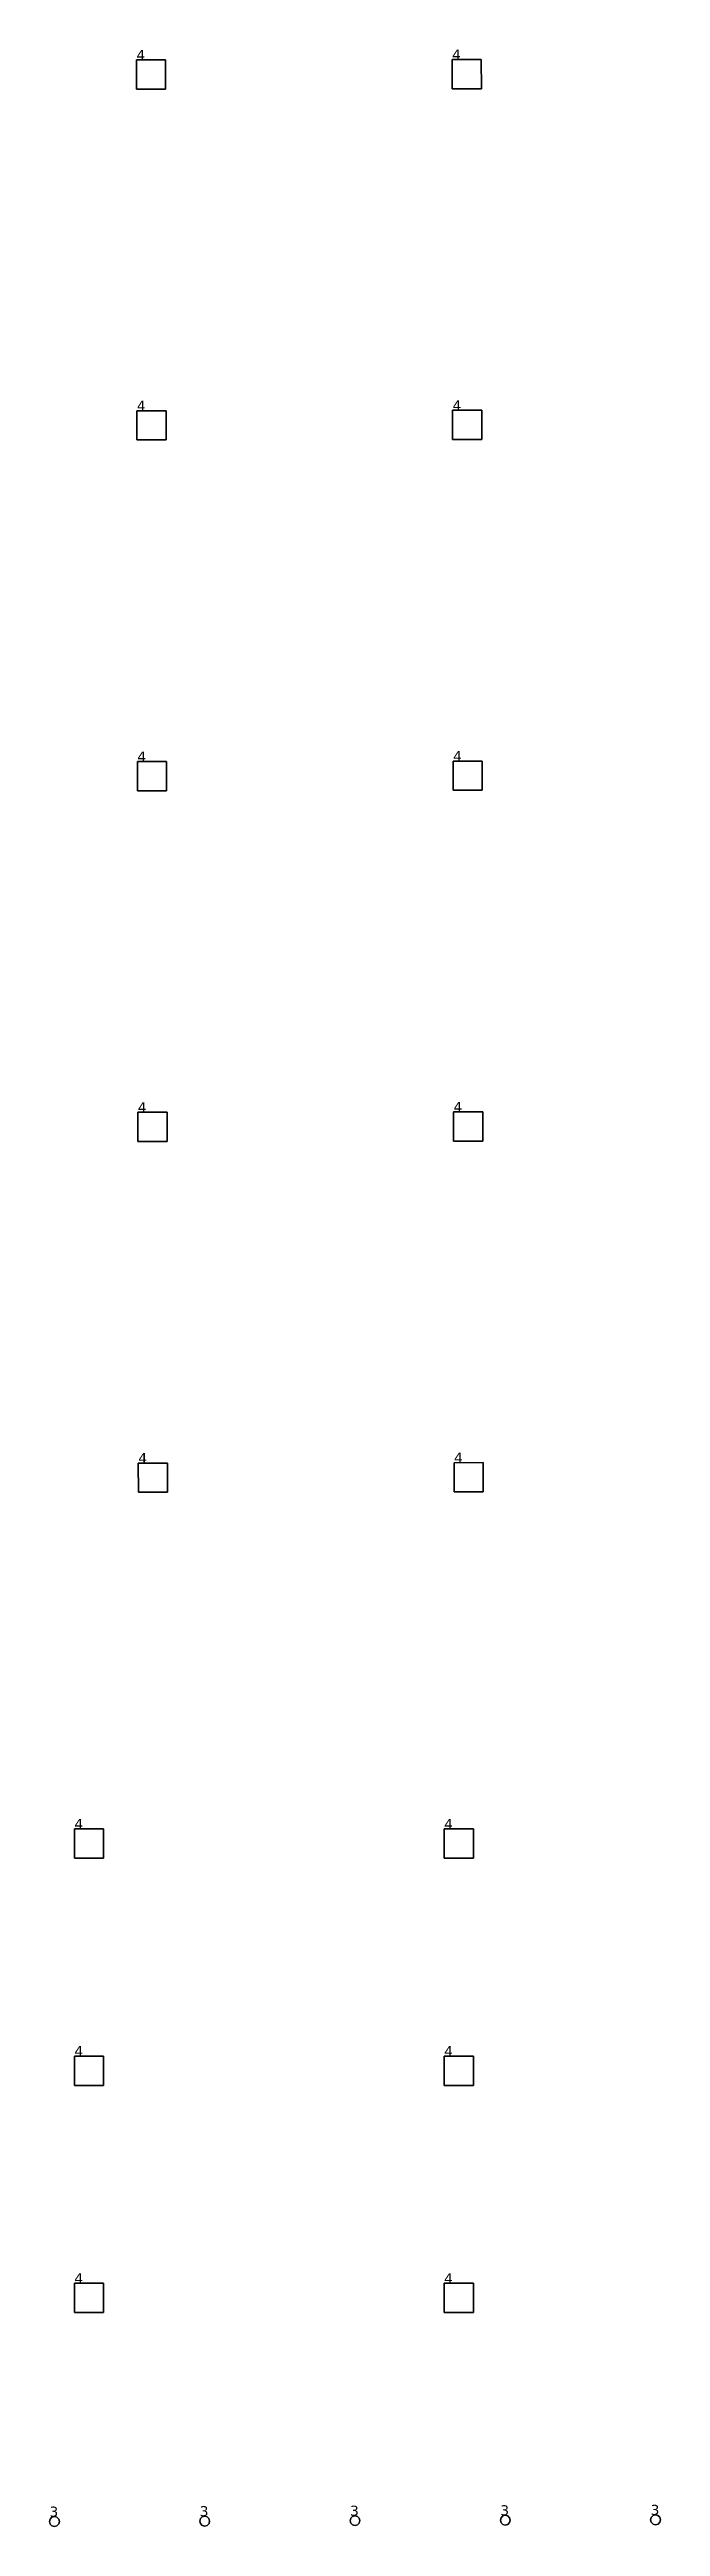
# Model space of a CAD drawing. Header units: inches. Extents: x -3 to 1235, y -1 to 963.
# Drawn here: x 85.85 to 96.83, y 65.96 to 110.47 of the extents above; entities that cross this region are included whole.
import ezdxf

# ---------------------------------------------------------------- set-up
doc = ezdxf.new("R2010")
doc.units = ezdxf.units.IN
doc.header["$MEASUREMENT"] = 0
doc.layers.add('DLX_TERR_LUM', color=7, linetype='Continuous', true_color=0x000000)
doc.layers.add('DLX_TERR_LUMKEY_IDX', color=7, linetype='Continuous', true_color=0x7f7f7f)
doc.styles.add('TableTextStyle', font='')
doc.styles.get('TableTextStyle').set_extended_font_data('VERDANA.TTF')

msp = doc.modelspace()

# ---------------------------------------------------------------- texts
at = {"layer": 'DLX_TERR_LUMKEY_IDX', "style": 'TableTextStyle'}
for s, p in [('4', (87.41, 110.279)), ('4', (93.085, 110.287)), ('4', (87.418, 103.976)), ('4', (93.094, 103.984)), ('4', (87.427, 97.673)), ('4', (93.103, 97.681)), ('4', (87.435, 91.371)), ('4', (93.111, 91.378)), ('4', (87.444, 85.068)), ('4', (93.12, 85.075)), ('4', (86.295, 78.493)), ('4', (92.942, 78.493)), ('4', (86.295, 74.411)), ('4', (92.942, 74.411)), ('4', (86.295, 70.329)), ('4', (92.942, 70.329)), ('3', (85.848, 66.137)), ('3', (88.549, 66.145)), ('3', (91.251, 66.153)), ('3', (93.952, 66.161)), ('3', (96.654, 66.169))]:
    msp.add_text(s, height=0.18, dxfattribs=at).set_placement(p)

# ---------------------------------------------------------------- linework, layer by layer
at = {"layer": 'DLX_TERR_LUM'}
for points in [[(87.41, 110.279, 0), (87.935, 110.28, 0)], [(87.935, 110.28, 0), (87.41, 110.279, 0)], [(87.935, 110.28, 0), (87.41, 110.279, 0)], [(87.41, 110.279, 0), (87.935, 110.28, 0)], [(87.41, 109.754, 0), (87.41, 110.279, 0)], [(87.41, 110.279, 0), (87.41, 110.279, 0)], [(87.41, 110.279, 0), (87.41, 109.754, 0)], [(87.41, 110.279, 0), (87.41, 110.279, 0)], [(87.41, 110.279, 0), (87.41, 109.754, 0)], [(87.41, 109.754, 0), (87.41, 110.279, 0)], [(87.935, 110.28, 0), (87.935, 110.28, 0)], [(87.935, 110.28, 0), (87.935, 109.755, 0)], [(87.935, 109.755, 0), (87.935, 110.28, 0)], [(87.935, 110.28, 0), (87.935, 110.28, 0)], [(87.935, 109.755, 0), (87.935, 110.28, 0)], [(87.935, 110.28, 0), (87.935, 109.755, 0)], [(93.086, 109.762, 0), (93.085, 110.287, 0)], [(93.085, 110.287, 0), (93.085, 110.287, 0)], [(93.085, 110.287, 0), (93.086, 109.762, 0)], [(93.085, 110.287, 0), (93.61, 110.287, 0)], [(93.61, 110.287, 0), (93.085, 110.287, 0)], [(93.085, 110.287, 0), (93.085, 110.287, 0)], [(93.61, 110.287, 0), (93.085, 110.287, 0)], [(93.085, 110.287, 0), (93.086, 109.762, 0)], [(93.086, 109.762, 0), (93.085, 110.287, 0)], [(93.085, 110.287, 0), (93.61, 110.287, 0)], [(93.61, 110.287, 0), (93.61, 110.287, 0)], [(93.61, 110.287, 0), (93.611, 109.762, 0)], [(93.611, 109.762, 0), (93.61, 110.287, 0)], [(93.61, 110.287, 0), (93.61, 110.287, 0)], [(93.611, 109.762, 0), (93.61, 110.287, 0)], [(93.61, 110.287, 0), (93.611, 109.762, 0)], [(87.935, 109.755, 0), (87.41, 109.754, 0)], [(87.41, 109.754, 0), (87.935, 109.755, 0)], [(87.41, 109.754, 0), (87.935, 109.755, 0)], [(87.935, 109.755, 0), (87.41, 109.754, 0)], [(87.41, 109.754, 0), (87.41, 109.754, 0)], [(87.41, 109.754, 0), (87.41, 109.754, 0)], [(87.935, 109.755, 0), (87.935, 109.755, 0)], [(87.935, 109.755, 0), (87.935, 109.755, 0)], [(93.611, 109.762, 0), (93.086, 109.762, 0)], [(93.086, 109.762, 0), (93.086, 109.762, 0)], [(93.086, 109.762, 0), (93.611, 109.762, 0)], [(93.086, 109.762, 0), (93.086, 109.762, 0)], [(93.086, 109.762, 0), (93.611, 109.762, 0)], [(93.611, 109.762, 0), (93.086, 109.762, 0)], [(93.611, 109.762, 0), (93.611, 109.762, 0)], [(93.611, 109.762, 0), (93.611, 109.762, 0)], [(87.418, 103.976, 0), (87.943, 103.977, 0)], [(87.943, 103.977, 0), (87.418, 103.976, 0)], [(87.943, 103.977, 0), (87.418, 103.976, 0)], [(87.418, 103.976, 0), (87.943, 103.977, 0)], [(87.419, 103.451, 0), (87.418, 103.976, 0)], [(87.418, 103.976, 0), (87.418, 103.976, 0)], [(87.418, 103.976, 0), (87.419, 103.451, 0)], [(87.418, 103.976, 0), (87.418, 103.976, 0)], [(87.418, 103.976, 0), (87.419, 103.451, 0)], [(87.419, 103.451, 0), (87.418, 103.976, 0)], [(87.943, 103.977, 0), (87.943, 103.977, 0)], [(87.943, 103.977, 0), (87.944, 103.452, 0)], [(87.944, 103.452, 0), (87.943, 103.977, 0)], [(87.943, 103.977, 0), (87.943, 103.977, 0)], [(87.944, 103.452, 0), (87.943, 103.977, 0)], [(87.943, 103.977, 0), (87.944, 103.452, 0)], [(93.094, 103.984, 0), (93.619, 103.985, 0)], [(93.619, 103.985, 0), (93.094, 103.984, 0)], [(93.619, 103.985, 0), (93.094, 103.984, 0)], [(93.094, 103.984, 0), (93.619, 103.985, 0)], [(93.095, 103.459, 0), (93.094, 103.984, 0)], [(93.094, 103.984, 0), (93.094, 103.984, 0)], [(93.094, 103.984, 0), (93.095, 103.459, 0)], [(93.094, 103.984, 0), (93.094, 103.984, 0)], [(93.094, 103.984, 0), (93.095, 103.459, 0)], [(93.095, 103.459, 0), (93.094, 103.984, 0)], [(93.619, 103.985, 0), (93.619, 103.985, 0)], [(93.619, 103.985, 0), (93.62, 103.46, 0)], [(93.62, 103.46, 0), (93.619, 103.985, 0)], [(93.619, 103.985, 0), (93.619, 103.985, 0)], [(93.62, 103.46, 0), (93.619, 103.985, 0)], [(93.619, 103.985, 0), (93.62, 103.46, 0)], [(87.944, 103.452, 0), (87.419, 103.451, 0)], [(87.419, 103.451, 0), (87.944, 103.452, 0)], [(87.419, 103.451, 0), (87.944, 103.452, 0)], [(87.944, 103.452, 0), (87.419, 103.451, 0)], [(87.419, 103.451, 0), (87.419, 103.451, 0)], [(87.419, 103.451, 0), (87.419, 103.451, 0)], [(87.944, 103.452, 0), (87.944, 103.452, 0)], [(87.944, 103.452, 0), (87.944, 103.452, 0)], [(93.62, 103.46, 0), (93.095, 103.459, 0)], [(93.095, 103.459, 0), (93.62, 103.46, 0)], [(93.095, 103.459, 0), (93.62, 103.46, 0)], [(93.62, 103.46, 0), (93.095, 103.459, 0)], [(93.095, 103.459, 0), (93.095, 103.459, 0)], [(93.095, 103.459, 0), (93.095, 103.459, 0)], [(93.62, 103.46, 0), (93.62, 103.46, 0)], [(93.62, 103.46, 0), (93.62, 103.46, 0)], [(87.427, 97.673, 0), (87.952, 97.674, 0)], [(87.952, 97.674, 0), (87.427, 97.673, 0)], [(87.952, 97.674, 0), (87.427, 97.673, 0)], [(87.427, 97.673, 0), (87.952, 97.674, 0)], [(87.428, 97.148, 0), (87.427, 97.673, 0)], [(87.427, 97.673, 0), (87.427, 97.673, 0)], [(87.427, 97.673, 0), (87.428, 97.148, 0)], [(87.427, 97.673, 0), (87.427, 97.673, 0)], [(87.427, 97.673, 0), (87.428, 97.148, 0)], [(87.428, 97.148, 0), (87.427, 97.673, 0)], [(87.952, 97.674, 0), (87.952, 97.674, 0)], [(87.952, 97.674, 0), (87.953, 97.149, 0)], [(87.953, 97.149, 0), (87.952, 97.674, 0)], [(87.952, 97.674, 0), (87.952, 97.674, 0)], [(87.953, 97.149, 0), (87.952, 97.674, 0)], [(87.952, 97.674, 0), (87.953, 97.149, 0)], [(93.103, 97.681, 0), (93.628, 97.682, 0)], [(93.628, 97.682, 0), (93.103, 97.681, 0)], [(93.628, 97.682, 0), (93.103, 97.681, 0)], [(93.103, 97.681, 0), (93.628, 97.682, 0)], [(93.103, 97.156, 0), (93.103, 97.681, 0)], [(93.103, 97.681, 0), (93.103, 97.681, 0)], [(93.103, 97.681, 0), (93.103, 97.156, 0)], [(93.103, 97.681, 0), (93.103, 97.681, 0)], [(93.103, 97.681, 0), (93.103, 97.156, 0)], [(93.103, 97.156, 0), (93.103, 97.681, 0)], [(93.628, 97.682, 0), (93.628, 97.682, 0)], [(93.628, 97.682, 0), (93.628, 97.157, 0)], [(93.628, 97.157, 0), (93.628, 97.682, 0)], [(93.628, 97.682, 0), (93.628, 97.682, 0)], [(93.628, 97.157, 0), (93.628, 97.682, 0)], [(93.628, 97.682, 0), (93.628, 97.157, 0)], [(87.953, 97.149, 0), (87.428, 97.148, 0)], [(87.428, 97.148, 0), (87.953, 97.149, 0)], [(87.428, 97.148, 0), (87.953, 97.149, 0)], [(87.953, 97.149, 0), (87.428, 97.148, 0)], [(87.428, 97.148, 0), (87.428, 97.148, 0)], [(87.428, 97.148, 0), (87.428, 97.148, 0)], [(87.953, 97.149, 0), (87.953, 97.149, 0)], [(87.953, 97.149, 0), (87.953, 97.149, 0)], [(93.628, 97.157, 0), (93.103, 97.156, 0)], [(93.103, 97.156, 0), (93.628, 97.157, 0)], [(93.103, 97.156, 0), (93.628, 97.157, 0)], [(93.628, 97.157, 0), (93.103, 97.156, 0)], [(93.103, 97.156, 0), (93.103, 97.156, 0)], [(93.103, 97.156, 0), (93.103, 97.156, 0)], [(93.628, 97.157, 0), (93.628, 97.157, 0)], [(93.628, 97.157, 0), (93.628, 97.157, 0)], [(87.436, 90.846, 0), (87.435, 91.371, 0)], [(87.435, 91.371, 0), (87.435, 91.371, 0)], [(87.435, 91.371, 0), (87.436, 90.846, 0)], [(87.435, 91.371, 0), (87.96, 91.371, 0)], [(87.96, 91.371, 0), (87.435, 91.371, 0)], [(87.435, 91.371, 0), (87.435, 91.371, 0)], [(87.96, 91.371, 0), (87.435, 91.371, 0)], [(87.435, 91.371, 0), (87.436, 90.846, 0)], [(87.436, 90.846, 0), (87.435, 91.371, 0)], [(87.435, 91.371, 0), (87.96, 91.371, 0)], [(87.96, 91.371, 0), (87.96, 91.371, 0)], [(87.96, 91.371, 0), (87.961, 90.846, 0)], [(87.961, 90.846, 0), (87.96, 91.371, 0)], [(87.96, 91.371, 0), (87.96, 91.371, 0)], [(87.961, 90.846, 0), (87.96, 91.371, 0)], [(87.96, 91.371, 0), (87.961, 90.846, 0)], [(93.111, 91.378, 0), (93.636, 91.379, 0)], [(93.636, 91.379, 0), (93.111, 91.378, 0)], [(93.636, 91.379, 0), (93.111, 91.378, 0)], [(93.111, 91.378, 0), (93.636, 91.379, 0)], [(93.112, 90.853, 0), (93.111, 91.378, 0)], [(93.111, 91.378, 0), (93.111, 91.378, 0)], [(93.111, 91.378, 0), (93.112, 90.853, 0)], [(93.111, 91.378, 0), (93.111, 91.378, 0)], [(93.111, 91.378, 0), (93.112, 90.853, 0)], [(93.112, 90.853, 0), (93.111, 91.378, 0)], [(93.636, 91.379, 0), (93.636, 91.379, 0)], [(93.636, 91.379, 0), (93.637, 90.854, 0)], [(93.637, 90.854, 0), (93.636, 91.379, 0)], [(93.636, 91.379, 0), (93.636, 91.379, 0)], [(93.637, 90.854, 0), (93.636, 91.379, 0)], [(93.636, 91.379, 0), (93.637, 90.854, 0)], [(87.961, 90.846, 0), (87.436, 90.846, 0)], [(87.436, 90.846, 0), (87.436, 90.846, 0)], [(87.436, 90.846, 0), (87.961, 90.846, 0)], [(87.436, 90.846, 0), (87.436, 90.846, 0)], [(87.436, 90.846, 0), (87.961, 90.846, 0)], [(87.961, 90.846, 0), (87.436, 90.846, 0)], [(87.961, 90.846, 0), (87.961, 90.846, 0)], [(87.961, 90.846, 0), (87.961, 90.846, 0)], [(93.637, 90.854, 0), (93.112, 90.853, 0)], [(93.112, 90.853, 0), (93.637, 90.854, 0)], [(93.112, 90.853, 0), (93.637, 90.854, 0)], [(93.637, 90.854, 0), (93.112, 90.853, 0)], [(93.112, 90.853, 0), (93.112, 90.853, 0)], [(93.112, 90.853, 0), (93.112, 90.853, 0)], [(93.637, 90.854, 0), (93.637, 90.854, 0)], [(93.637, 90.854, 0), (93.637, 90.854, 0)], [(87.445, 84.543, 0), (87.444, 85.068, 0)], [(87.444, 85.068, 0), (87.444, 85.068, 0)], [(87.444, 85.068, 0), (87.445, 84.543, 0)], [(87.444, 85.068, 0), (87.969, 85.068, 0)], [(87.969, 85.068, 0), (87.444, 85.068, 0)], [(87.444, 85.068, 0), (87.444, 85.068, 0)], [(87.969, 85.068, 0), (87.444, 85.068, 0)], [(87.444, 85.068, 0), (87.445, 84.543, 0)], [(87.445, 84.543, 0), (87.444, 85.068, 0)], [(87.444, 85.068, 0), (87.969, 85.068, 0)], [(87.969, 85.068, 0), (87.969, 85.068, 0)], [(87.969, 85.068, 0), (87.97, 84.543, 0)], [(87.97, 84.543, 0), (87.969, 85.068, 0)], [(87.969, 85.068, 0), (87.969, 85.068, 0)], [(87.97, 84.543, 0), (87.969, 85.068, 0)], [(87.969, 85.068, 0), (87.97, 84.543, 0)], [(93.12, 85.075, 0), (93.645, 85.076, 0)], [(93.645, 85.076, 0), (93.12, 85.075, 0)], [(93.645, 85.076, 0), (93.12, 85.075, 0)], [(93.12, 85.075, 0), (93.645, 85.076, 0)], [(93.12, 84.55, 0), (93.12, 85.075, 0)], [(93.12, 85.075, 0), (93.12, 85.075, 0)], [(93.12, 85.075, 0), (93.12, 84.55, 0)], [(93.12, 85.075, 0), (93.12, 85.075, 0)], [(93.12, 85.075, 0), (93.12, 84.55, 0)], [(93.12, 84.55, 0), (93.12, 85.075, 0)], [(93.645, 85.076, 0), (93.645, 85.076, 0)], [(93.645, 85.076, 0), (93.645, 84.551, 0)], [(93.645, 84.551, 0), (93.645, 85.076, 0)], [(93.645, 85.076, 0), (93.645, 85.076, 0)], [(93.645, 84.551, 0), (93.645, 85.076, 0)], [(93.645, 85.076, 0), (93.645, 84.551, 0)], [(87.97, 84.543, 0), (87.445, 84.543, 0)], [(87.445, 84.543, 0), (87.445, 84.543, 0)], [(87.445, 84.543, 0), (87.97, 84.543, 0)], [(87.445, 84.543, 0), (87.445, 84.543, 0)], [(87.445, 84.543, 0), (87.97, 84.543, 0)], [(87.97, 84.543, 0), (87.445, 84.543, 0)], [(87.97, 84.543, 0), (87.97, 84.543, 0)], [(87.97, 84.543, 0), (87.97, 84.543, 0)], [(93.645, 84.551, 0), (93.12, 84.55, 0)], [(93.12, 84.55, 0), (93.645, 84.551, 0)], [(93.12, 84.55, 0), (93.645, 84.551, 0)], [(93.645, 84.551, 0), (93.12, 84.55, 0)], [(93.12, 84.55, 0), (93.12, 84.55, 0)], [(93.12, 84.55, 0), (93.12, 84.55, 0)], [(93.645, 84.551, 0), (93.645, 84.551, 0)], [(93.645, 84.551, 0), (93.645, 84.551, 0)], [(86.295, 77.968, 0), (86.295, 78.493, 0)], [(86.295, 78.493, 0), (86.295, 78.493, 0)], [(86.295, 78.493, 0), (86.295, 77.968, 0)], [(86.295, 78.493, 0), (86.82, 78.493, 0)], [(86.82, 78.493, 0), (86.295, 78.493, 0)], [(86.295, 78.493, 0), (86.295, 78.493, 0)], [(86.82, 78.493, 0), (86.295, 78.493, 0)], [(86.295, 78.493, 0), (86.295, 77.968, 0)], [(86.295, 77.968, 0), (86.295, 78.493, 0)], [(86.295, 78.493, 0), (86.82, 78.493, 0)], [(86.82, 78.493, 0), (86.82, 78.493, 0)], [(86.82, 78.493, 0), (86.82, 77.968, 0)], [(86.82, 77.968, 0), (86.82, 78.493, 0)], [(86.82, 78.493, 0), (86.82, 78.493, 0)], [(86.82, 77.968, 0), (86.82, 78.493, 0)], [(86.82, 78.493, 0), (86.82, 77.968, 0)], [(92.942, 77.968, 0), (92.942, 78.493, 0)], [(92.942, 78.493, 0), (92.942, 78.493, 0)], [(92.942, 78.493, 0), (92.942, 77.968, 0)], [(92.942, 78.493, 0), (93.467, 78.493, 0)], [(93.467, 78.493, 0), (92.942, 78.493, 0)], [(92.942, 78.493, 0), (92.942, 78.493, 0)], [(93.467, 78.493, 0), (92.942, 78.493, 0)], [(92.942, 78.493, 0), (92.942, 77.968, 0)], [(92.942, 77.968, 0), (92.942, 78.493, 0)], [(92.942, 78.493, 0), (93.467, 78.493, 0)], [(93.467, 78.493, 0), (93.467, 78.493, 0)], [(93.467, 78.493, 0), (93.467, 77.968, 0)], [(93.467, 77.968, 0), (93.467, 78.493, 0)], [(93.467, 78.493, 0), (93.467, 78.493, 0)], [(93.467, 77.968, 0), (93.467, 78.493, 0)], [(93.467, 78.493, 0), (93.467, 77.968, 0)], [(86.82, 77.968, 0), (86.295, 77.968, 0)], [(86.295, 77.968, 0), (86.295, 77.968, 0)], [(86.295, 77.968, 0), (86.82, 77.968, 0)], [(86.295, 77.968, 0), (86.295, 77.968, 0)], [(86.295, 77.968, 0), (86.82, 77.968, 0)], [(86.82, 77.968, 0), (86.295, 77.968, 0)], [(86.82, 77.968, 0), (86.82, 77.968, 0)], [(86.82, 77.968, 0), (86.82, 77.968, 0)], [(93.467, 77.968, 0), (92.942, 77.968, 0)], [(92.942, 77.968, 0), (92.942, 77.968, 0)], [(92.942, 77.968, 0), (93.467, 77.968, 0)], [(92.942, 77.968, 0), (92.942, 77.968, 0)], [(92.942, 77.968, 0), (93.467, 77.968, 0)], [(93.467, 77.968, 0), (92.942, 77.968, 0)], [(93.467, 77.968, 0), (93.467, 77.968, 0)], [(93.467, 77.968, 0), (93.467, 77.968, 0)], [(86.295, 73.886, 0), (86.295, 74.411, 0)], [(86.295, 74.411, 0), (86.295, 74.411, 0)], [(86.295, 74.411, 0), (86.295, 73.886, 0)], [(86.295, 74.411, 0), (86.82, 74.411, 0)], [(86.82, 74.411, 0), (86.295, 74.411, 0)], [(86.295, 74.411, 0), (86.295, 74.411, 0)], [(86.82, 74.411, 0), (86.295, 74.411, 0)], [(86.295, 74.411, 0), (86.295, 73.886, 0)], [(86.295, 73.886, 0), (86.295, 74.411, 0)], [(86.295, 74.411, 0), (86.82, 74.411, 0)], [(86.82, 74.411, 0), (86.82, 74.411, 0)], [(86.82, 74.411, 0), (86.82, 73.886, 0)], [(86.82, 73.886, 0), (86.82, 74.411, 0)], [(86.82, 74.411, 0), (86.82, 74.411, 0)], [(86.82, 73.886, 0), (86.82, 74.411, 0)], [(86.82, 74.411, 0), (86.82, 73.886, 0)], [(92.942, 73.886, 0), (92.942, 74.411, 0)], [(92.942, 74.411, 0), (92.942, 74.411, 0)], [(92.942, 74.411, 0), (92.942, 73.886, 0)], [(92.942, 74.411, 0), (93.467, 74.411, 0)], [(93.467, 74.411, 0), (92.942, 74.411, 0)], [(92.942, 74.411, 0), (92.942, 74.411, 0)], [(93.467, 74.411, 0), (92.942, 74.411, 0)], [(92.942, 74.411, 0), (92.942, 73.886, 0)], [(92.942, 73.886, 0), (92.942, 74.411, 0)], [(92.942, 74.411, 0), (93.467, 74.411, 0)], [(93.467, 74.411, 0), (93.467, 74.411, 0)], [(93.467, 74.411, 0), (93.467, 73.886, 0)], [(93.467, 73.886, 0), (93.467, 74.411, 0)], [(93.467, 74.411, 0), (93.467, 74.411, 0)], [(93.467, 73.886, 0), (93.467, 74.411, 0)], [(93.467, 74.411, 0), (93.467, 73.886, 0)], [(86.82, 73.886, 0), (86.295, 73.886, 0)], [(86.295, 73.886, 0), (86.295, 73.886, 0)], [(86.295, 73.886, 0), (86.82, 73.886, 0)], [(86.295, 73.886, 0), (86.295, 73.886, 0)], [(86.295, 73.886, 0), (86.82, 73.886, 0)], [(86.82, 73.886, 0), (86.295, 73.886, 0)], [(86.82, 73.886, 0), (86.82, 73.886, 0)], [(86.82, 73.886, 0), (86.82, 73.886, 0)], [(93.467, 73.886, 0), (92.942, 73.886, 0)], [(92.942, 73.886, 0), (92.942, 73.886, 0)], [(92.942, 73.886, 0), (93.467, 73.886, 0)], [(92.942, 73.886, 0), (92.942, 73.886, 0)], [(92.942, 73.886, 0), (93.467, 73.886, 0)], [(93.467, 73.886, 0), (92.942, 73.886, 0)], [(93.467, 73.886, 0), (93.467, 73.886, 0)], [(93.467, 73.886, 0), (93.467, 73.886, 0)], [(86.295, 69.804, 0), (86.295, 70.329, 0)], [(86.295, 70.329, 0), (86.295, 70.329, 0)], [(86.295, 70.329, 0), (86.295, 69.804, 0)], [(86.295, 70.329, 0), (86.82, 70.329, 0)], [(86.82, 70.329, 0), (86.295, 70.329, 0)], [(86.295, 70.329, 0), (86.295, 70.329, 0)], [(86.82, 70.329, 0), (86.295, 70.329, 0)], [(86.295, 70.329, 0), (86.295, 69.804, 0)], [(86.295, 69.804, 0), (86.295, 70.329, 0)], [(86.295, 70.329, 0), (86.82, 70.329, 0)], [(86.82, 70.329, 0), (86.82, 70.329, 0)], [(86.82, 70.329, 0), (86.82, 69.804, 0)], [(86.82, 69.804, 0), (86.82, 70.329, 0)], [(86.82, 70.329, 0), (86.82, 70.329, 0)], [(86.82, 69.804, 0), (86.82, 70.329, 0)], [(86.82, 70.329, 0), (86.82, 69.804, 0)], [(92.942, 69.804, 0), (92.942, 70.329, 0)], [(92.942, 70.329, 0), (92.942, 70.329, 0)], [(92.942, 70.329, 0), (92.942, 69.804, 0)], [(92.942, 70.329, 0), (93.467, 70.329, 0)], [(93.467, 70.329, 0), (92.942, 70.329, 0)], [(92.942, 70.329, 0), (92.942, 70.329, 0)], [(93.467, 70.329, 0), (92.942, 70.329, 0)], [(92.942, 70.329, 0), (92.942, 69.804, 0)], [(92.942, 69.804, 0), (92.942, 70.329, 0)], [(92.942, 70.329, 0), (93.467, 70.329, 0)], [(93.467, 70.329, 0), (93.467, 70.329, 0)], [(93.467, 70.329, 0), (93.467, 69.804, 0)], [(93.467, 69.804, 0), (93.467, 70.329, 0)], [(93.467, 70.329, 0), (93.467, 70.329, 0)], [(93.467, 69.804, 0), (93.467, 70.329, 0)], [(93.467, 70.329, 0), (93.467, 69.804, 0)], [(86.82, 69.804, 0), (86.295, 69.804, 0)], [(86.295, 69.804, 0), (86.295, 69.804, 0)], [(86.295, 69.804, 0), (86.82, 69.804, 0)], [(86.295, 69.804, 0), (86.295, 69.804, 0)], [(86.295, 69.804, 0), (86.82, 69.804, 0)], [(86.82, 69.804, 0), (86.295, 69.804, 0)], [(86.82, 69.804, 0), (86.82, 69.804, 0)], [(86.82, 69.804, 0), (86.82, 69.804, 0)], [(93.467, 69.804, 0), (92.942, 69.804, 0)], [(92.942, 69.804, 0), (92.942, 69.804, 0)], [(92.942, 69.804, 0), (93.467, 69.804, 0)], [(92.942, 69.804, 0), (92.942, 69.804, 0)], [(92.942, 69.804, 0), (93.467, 69.804, 0)], [(93.467, 69.804, 0), (92.942, 69.804, 0)], [(93.467, 69.804, 0), (93.467, 69.804, 0)], [(93.467, 69.804, 0), (93.467, 69.804, 0)], [(85.848, 66.048, 0), (85.86, 66.093, 0)], [(85.86, 66.093, 0), (85.848, 66.048, 0)], [(85.86, 66.093, 0), (85.848, 66.048, 0)], [(85.848, 66.048, 0), (85.86, 66.093, 0)], [(85.86, 66.004, 0), (85.848, 66.048, 0)], [(85.848, 66.048, 0), (85.848, 66.048, 0)], [(85.848, 66.048, 0), (85.86, 66.004, 0)], [(85.848, 66.048, 0), (85.848, 66.048, 0)], [(85.848, 66.048, 0), (85.86, 66.004, 0)], [(85.86, 66.004, 0), (85.848, 66.048, 0)], [(85.86, 66.093, 0), (85.892, 66.125, 0)], [(85.892, 66.125, 0), (85.86, 66.093, 0)], [(85.892, 66.125, 0), (85.86, 66.093, 0)], [(85.86, 66.093, 0), (85.892, 66.125, 0)], [(85.86, 66.093, 0), (85.86, 66.093, 0)], [(85.86, 66.093, 0), (85.86, 66.093, 0)], [(85.86, 66.004, 0), (85.86, 66.004, 0)], [(85.892, 65.972, 0), (85.86, 66.004, 0)], [(85.86, 66.004, 0), (85.86, 66.004, 0)], [(85.86, 66.004, 0), (85.892, 65.972, 0)], [(85.86, 66.004, 0), (85.892, 65.972, 0)], [(85.892, 65.972, 0), (85.86, 66.004, 0)], [(85.892, 66.125, 0), (85.936, 66.137, 0)], [(85.936, 66.137, 0), (85.892, 66.125, 0)], [(85.936, 66.137, 0), (85.892, 66.125, 0)], [(85.892, 66.125, 0), (85.936, 66.137, 0)], [(85.892, 66.125, 0), (85.892, 66.125, 0)], [(85.892, 66.125, 0), (85.892, 66.125, 0)], [(85.937, 65.96, 0), (85.892, 65.972, 0)], [(85.892, 65.972, 0), (85.892, 65.972, 0)], [(85.892, 65.972, 0), (85.937, 65.96, 0)], [(85.892, 65.972, 0), (85.892, 65.972, 0)], [(85.892, 65.972, 0), (85.937, 65.96, 0)], [(85.937, 65.96, 0), (85.892, 65.972, 0)], [(85.936, 66.137, 0), (85.936, 66.137, 0)], [(85.936, 66.137, 0), (85.98, 66.125, 0)], [(85.98, 66.125, 0), (85.936, 66.137, 0)], [(85.936, 66.137, 0), (85.936, 66.137, 0)], [(85.98, 66.125, 0), (85.936, 66.137, 0)], [(85.936, 66.137, 0), (85.98, 66.125, 0)], [(85.981, 65.972, 0), (85.937, 65.96, 0)], [(85.937, 65.96, 0), (85.981, 65.972, 0)], [(85.937, 65.96, 0), (85.981, 65.972, 0)], [(85.981, 65.972, 0), (85.937, 65.96, 0)], [(85.937, 65.96, 0), (85.937, 65.96, 0)], [(85.937, 65.96, 0), (85.937, 65.96, 0)], [(85.98, 66.125, 0), (85.98, 66.125, 0)], [(85.98, 66.125, 0), (86.013, 66.093, 0)], [(86.013, 66.093, 0), (85.98, 66.125, 0)], [(85.98, 66.125, 0), (85.98, 66.125, 0)], [(86.013, 66.093, 0), (85.98, 66.125, 0)], [(85.98, 66.125, 0), (86.013, 66.093, 0)], [(86.013, 66.005, 0), (85.981, 65.972, 0)], [(85.981, 65.972, 0), (86.013, 66.005, 0)], [(85.981, 65.972, 0), (86.013, 66.005, 0)], [(86.013, 66.005, 0), (85.981, 65.972, 0)], [(85.981, 65.972, 0), (85.981, 65.972, 0)], [(85.981, 65.972, 0), (85.981, 65.972, 0)], [(86.013, 66.093, 0), (86.013, 66.093, 0)], [(86.013, 66.093, 0), (86.025, 66.049, 0)], [(86.025, 66.049, 0), (86.013, 66.093, 0)], [(86.013, 66.093, 0), (86.013, 66.093, 0)], [(86.025, 66.049, 0), (86.013, 66.093, 0)], [(86.013, 66.093, 0), (86.025, 66.049, 0)], [(86.025, 66.049, 0), (86.013, 66.005, 0)], [(86.013, 66.005, 0), (86.025, 66.049, 0)], [(86.013, 66.005, 0), (86.025, 66.049, 0)], [(86.025, 66.049, 0), (86.013, 66.005, 0)], [(86.013, 66.005, 0), (86.013, 66.005, 0)], [(86.013, 66.005, 0), (86.013, 66.005, 0)], [(86.025, 66.049, 0), (86.025, 66.049, 0)], [(86.025, 66.049, 0), (86.025, 66.049, 0)], [(88.549, 66.056, 0), (88.561, 66.101, 0)], [(88.561, 66.101, 0), (88.549, 66.056, 0)], [(88.561, 66.101, 0), (88.549, 66.056, 0)], [(88.549, 66.056, 0), (88.561, 66.101, 0)], [(88.561, 66.012, 0), (88.549, 66.056, 0)], [(88.549, 66.056, 0), (88.549, 66.056, 0)], [(88.549, 66.056, 0), (88.561, 66.012, 0)], [(88.549, 66.056, 0), (88.549, 66.056, 0)], [(88.549, 66.056, 0), (88.561, 66.012, 0)], [(88.561, 66.012, 0), (88.549, 66.056, 0)], [(88.561, 66.101, 0), (88.593, 66.133, 0)], [(88.593, 66.133, 0), (88.561, 66.101, 0)], [(88.593, 66.133, 0), (88.561, 66.101, 0)], [(88.561, 66.101, 0), (88.593, 66.133, 0)], [(88.561, 66.101, 0), (88.561, 66.101, 0)], [(88.561, 66.101, 0), (88.561, 66.101, 0)], [(88.561, 66.012, 0), (88.561, 66.012, 0)], [(88.594, 65.98, 0), (88.561, 66.012, 0)], [(88.561, 66.012, 0), (88.561, 66.012, 0)], [(88.561, 66.012, 0), (88.594, 65.98, 0)], [(88.561, 66.012, 0), (88.594, 65.98, 0)], [(88.594, 65.98, 0), (88.561, 66.012, 0)], [(88.593, 66.133, 0), (88.638, 66.145, 0)], [(88.638, 66.145, 0), (88.593, 66.133, 0)], [(88.638, 66.145, 0), (88.593, 66.133, 0)], [(88.593, 66.133, 0), (88.638, 66.145, 0)], [(88.593, 66.133, 0), (88.593, 66.133, 0)], [(88.593, 66.133, 0), (88.593, 66.133, 0)], [(88.638, 65.968, 0), (88.594, 65.98, 0)], [(88.594, 65.98, 0), (88.594, 65.98, 0)], [(88.594, 65.98, 0), (88.638, 65.968, 0)], [(88.594, 65.98, 0), (88.594, 65.98, 0)], [(88.594, 65.98, 0), (88.638, 65.968, 0)], [(88.638, 65.968, 0), (88.594, 65.98, 0)], [(88.638, 66.145, 0), (88.638, 66.145, 0)], [(88.638, 66.145, 0), (88.682, 66.133, 0)], [(88.682, 66.133, 0), (88.638, 66.145, 0)], [(88.638, 66.145, 0), (88.638, 66.145, 0)], [(88.682, 66.133, 0), (88.638, 66.145, 0)], [(88.638, 66.145, 0), (88.682, 66.133, 0)], [(88.682, 65.98, 0), (88.638, 65.968, 0)], [(88.638, 65.968, 0), (88.682, 65.98, 0)], [(88.638, 65.968, 0), (88.682, 65.98, 0)], [(88.682, 65.98, 0), (88.638, 65.968, 0)], [(88.638, 65.968, 0), (88.638, 65.968, 0)], [(88.638, 65.968, 0), (88.638, 65.968, 0)], [(88.682, 66.133, 0), (88.682, 66.133, 0)], [(88.682, 66.133, 0), (88.714, 66.101, 0)], [(88.714, 66.101, 0), (88.682, 66.133, 0)], [(88.682, 66.133, 0), (88.682, 66.133, 0)], [(88.714, 66.101, 0), (88.682, 66.133, 0)], [(88.682, 66.133, 0), (88.714, 66.101, 0)], [(88.715, 66.013, 0), (88.682, 65.98, 0)], [(88.682, 65.98, 0), (88.715, 66.013, 0)], [(88.682, 65.98, 0), (88.715, 66.013, 0)], [(88.715, 66.013, 0), (88.682, 65.98, 0)], [(88.682, 65.98, 0), (88.682, 65.98, 0)], [(88.682, 65.98, 0), (88.682, 65.98, 0)], [(88.714, 66.101, 0), (88.714, 66.101, 0)], [(88.714, 66.101, 0), (88.726, 66.057, 0)], [(88.726, 66.057, 0), (88.714, 66.101, 0)], [(88.714, 66.101, 0), (88.714, 66.101, 0)], [(88.726, 66.057, 0), (88.714, 66.101, 0)], [(88.714, 66.101, 0), (88.726, 66.057, 0)], [(88.726, 66.057, 0), (88.715, 66.013, 0)], [(88.715, 66.013, 0), (88.726, 66.057, 0)], [(88.715, 66.013, 0), (88.726, 66.057, 0)], [(88.726, 66.057, 0), (88.715, 66.013, 0)], [(88.715, 66.013, 0), (88.715, 66.013, 0)], [(88.715, 66.013, 0), (88.715, 66.013, 0)], [(88.726, 66.057, 0), (88.726, 66.057, 0)], [(88.726, 66.057, 0), (88.726, 66.057, 0)], [(91.251, 66.064, 0), (91.263, 66.109, 0)], [(91.263, 66.109, 0), (91.251, 66.064, 0)], [(91.263, 66.109, 0), (91.251, 66.064, 0)], [(91.251, 66.064, 0), (91.263, 66.109, 0)], [(91.263, 66.02, 0), (91.251, 66.064, 0)], [(91.251, 66.064, 0), (91.251, 66.064, 0)], [(91.251, 66.064, 0), (91.263, 66.02, 0)], [(91.251, 66.064, 0), (91.251, 66.064, 0)], [(91.251, 66.064, 0), (91.263, 66.02, 0)], [(91.263, 66.02, 0), (91.251, 66.064, 0)], [(91.263, 66.109, 0), (91.295, 66.141, 0)], [(91.295, 66.141, 0), (91.263, 66.109, 0)], [(91.295, 66.141, 0), (91.263, 66.109, 0)], [(91.263, 66.109, 0), (91.295, 66.141, 0)], [(91.263, 66.109, 0), (91.263, 66.109, 0)], [(91.263, 66.109, 0), (91.263, 66.109, 0)], [(91.263, 66.02, 0), (91.263, 66.02, 0)], [(91.295, 65.988, 0), (91.263, 66.02, 0)], [(91.263, 66.02, 0), (91.263, 66.02, 0)], [(91.263, 66.02, 0), (91.295, 65.988, 0)], [(91.263, 66.02, 0), (91.295, 65.988, 0)], [(91.295, 65.988, 0), (91.263, 66.02, 0)], [(91.295, 66.141, 0), (91.339, 66.153, 0)], [(91.339, 66.153, 0), (91.295, 66.141, 0)], [(91.339, 66.153, 0), (91.295, 66.141, 0)], [(91.295, 66.141, 0), (91.339, 66.153, 0)], [(91.295, 66.141, 0), (91.295, 66.141, 0)], [(91.295, 66.141, 0), (91.295, 66.141, 0)], [(91.34, 65.976, 0), (91.295, 65.988, 0)], [(91.295, 65.988, 0), (91.295, 65.988, 0)], [(91.295, 65.988, 0), (91.34, 65.976, 0)], [(91.295, 65.988, 0), (91.295, 65.988, 0)], [(91.295, 65.988, 0), (91.34, 65.976, 0)], [(91.34, 65.976, 0), (91.295, 65.988, 0)], [(91.339, 66.153, 0), (91.339, 66.153, 0)], [(91.339, 66.153, 0), (91.383, 66.141, 0)], [(91.383, 66.141, 0), (91.339, 66.153, 0)], [(91.339, 66.153, 0), (91.339, 66.153, 0)], [(91.383, 66.141, 0), (91.339, 66.153, 0)], [(91.339, 66.153, 0), (91.383, 66.141, 0)], [(91.384, 65.988, 0), (91.34, 65.976, 0)], [(91.34, 65.976, 0), (91.384, 65.988, 0)], [(91.34, 65.976, 0), (91.384, 65.988, 0)], [(91.384, 65.988, 0), (91.34, 65.976, 0)], [(91.34, 65.976, 0), (91.34, 65.976, 0)], [(91.34, 65.976, 0), (91.34, 65.976, 0)], [(91.383, 66.141, 0), (91.383, 66.141, 0)], [(91.383, 66.141, 0), (91.416, 66.109, 0)], [(91.416, 66.109, 0), (91.383, 66.141, 0)], [(91.383, 66.141, 0), (91.383, 66.141, 0)], [(91.416, 66.109, 0), (91.383, 66.141, 0)], [(91.383, 66.141, 0), (91.416, 66.109, 0)], [(91.416, 66.021, 0), (91.384, 65.988, 0)], [(91.384, 65.988, 0), (91.416, 66.021, 0)], [(91.384, 65.988, 0), (91.416, 66.021, 0)], [(91.416, 66.021, 0), (91.384, 65.988, 0)], [(91.384, 65.988, 0), (91.384, 65.988, 0)], [(91.384, 65.988, 0), (91.384, 65.988, 0)], [(91.416, 66.109, 0), (91.416, 66.109, 0)], [(91.416, 66.109, 0), (91.428, 66.065, 0)], [(91.428, 66.065, 0), (91.416, 66.109, 0)], [(91.416, 66.109, 0), (91.416, 66.109, 0)], [(91.428, 66.065, 0), (91.416, 66.109, 0)], [(91.416, 66.109, 0), (91.428, 66.065, 0)], [(91.428, 66.065, 0), (91.416, 66.021, 0)], [(91.416, 66.021, 0), (91.428, 66.065, 0)], [(91.416, 66.021, 0), (91.428, 66.065, 0)], [(91.428, 66.065, 0), (91.416, 66.021, 0)], [(91.416, 66.021, 0), (91.416, 66.021, 0)], [(91.416, 66.021, 0), (91.416, 66.021, 0)], [(91.428, 66.065, 0), (91.428, 66.065, 0)], [(91.428, 66.065, 0), (91.428, 66.065, 0)], [(93.953, 66.072, 0), (93.964, 66.116, 0)], [(93.964, 66.116, 0), (93.953, 66.072, 0)], [(93.964, 66.116, 0), (93.953, 66.072, 0)], [(93.953, 66.072, 0), (93.964, 66.116, 0)], [(93.965, 66.028, 0), (93.953, 66.072, 0)], [(93.953, 66.072, 0), (93.953, 66.072, 0)], [(93.953, 66.072, 0), (93.965, 66.028, 0)], [(93.953, 66.072, 0), (93.953, 66.072, 0)], [(93.953, 66.072, 0), (93.965, 66.028, 0)], [(93.965, 66.028, 0), (93.953, 66.072, 0)], [(93.964, 66.116, 0), (93.997, 66.149, 0)], [(93.997, 66.149, 0), (93.964, 66.116, 0)], [(93.997, 66.149, 0), (93.964, 66.116, 0)], [(93.964, 66.116, 0), (93.997, 66.149, 0)], [(93.964, 66.116, 0), (93.964, 66.116, 0)], [(93.964, 66.116, 0), (93.964, 66.116, 0)], [(93.965, 66.028, 0), (93.965, 66.028, 0)], [(93.997, 65.996, 0), (93.965, 66.028, 0)], [(93.965, 66.028, 0), (93.965, 66.028, 0)], [(93.965, 66.028, 0), (93.997, 65.996, 0)], [(93.965, 66.028, 0), (93.997, 65.996, 0)], [(93.997, 65.996, 0), (93.965, 66.028, 0)], [(93.997, 66.149, 0), (94.041, 66.161, 0)], [(94.041, 66.161, 0), (93.997, 66.149, 0)], [(94.041, 66.161, 0), (93.997, 66.149, 0)], [(93.997, 66.149, 0), (94.041, 66.161, 0)], [(93.997, 66.149, 0), (93.997, 66.149, 0)], [(93.997, 66.149, 0), (93.997, 66.149, 0)], [(94.041, 65.984, 0), (93.997, 65.996, 0)], [(93.997, 65.996, 0), (93.997, 65.996, 0)], [(93.997, 65.996, 0), (94.041, 65.984, 0)], [(93.997, 65.996, 0), (93.997, 65.996, 0)], [(93.997, 65.996, 0), (94.041, 65.984, 0)], [(94.041, 65.984, 0), (93.997, 65.996, 0)], [(94.041, 66.161, 0), (94.041, 66.161, 0)], [(94.041, 66.161, 0), (94.085, 66.149, 0)], [(94.085, 66.149, 0), (94.041, 66.161, 0)], [(94.041, 66.161, 0), (94.041, 66.161, 0)], [(94.085, 66.149, 0), (94.041, 66.161, 0)], [(94.041, 66.161, 0), (94.085, 66.149, 0)], [(94.085, 65.996, 0), (94.041, 65.984, 0)], [(94.041, 65.984, 0), (94.085, 65.996, 0)], [(94.041, 65.984, 0), (94.085, 65.996, 0)], [(94.085, 65.996, 0), (94.041, 65.984, 0)], [(94.041, 65.984, 0), (94.041, 65.984, 0)], [(94.041, 65.984, 0), (94.041, 65.984, 0)], [(94.085, 66.149, 0), (94.085, 66.149, 0)], [(94.085, 66.149, 0), (94.117, 66.117, 0)], [(94.117, 66.117, 0), (94.085, 66.149, 0)], [(94.085, 66.149, 0), (94.085, 66.149, 0)], [(94.117, 66.117, 0), (94.085, 66.149, 0)], [(94.085, 66.149, 0), (94.117, 66.117, 0)], [(94.118, 66.029, 0), (94.085, 65.996, 0)], [(94.085, 65.996, 0), (94.118, 66.029, 0)], [(94.085, 65.996, 0), (94.118, 66.029, 0)], [(94.118, 66.029, 0), (94.085, 65.996, 0)], [(94.085, 65.996, 0), (94.085, 65.996, 0)], [(94.085, 65.996, 0), (94.085, 65.996, 0)], [(94.117, 66.117, 0), (94.117, 66.117, 0)], [(94.117, 66.117, 0), (94.129, 66.073, 0)], [(94.129, 66.073, 0), (94.117, 66.117, 0)], [(94.117, 66.117, 0), (94.117, 66.117, 0)], [(94.129, 66.073, 0), (94.117, 66.117, 0)], [(94.117, 66.117, 0), (94.129, 66.073, 0)], [(94.129, 66.073, 0), (94.118, 66.029, 0)], [(94.118, 66.029, 0), (94.129, 66.073, 0)], [(94.118, 66.029, 0), (94.129, 66.073, 0)], [(94.129, 66.073, 0), (94.118, 66.029, 0)], [(94.118, 66.029, 0), (94.118, 66.029, 0)], [(94.118, 66.029, 0), (94.118, 66.029, 0)], [(94.129, 66.073, 0), (94.129, 66.073, 0)], [(94.129, 66.073, 0), (94.129, 66.073, 0)], [(96.654, 66.08, 0), (96.666, 66.124, 0)], [(96.666, 66.124, 0), (96.654, 66.08, 0)], [(96.666, 66.124, 0), (96.654, 66.08, 0)], [(96.654, 66.08, 0), (96.666, 66.124, 0)], [(96.666, 66.036, 0), (96.654, 66.08, 0)], [(96.654, 66.08, 0), (96.654, 66.08, 0)], [(96.654, 66.08, 0), (96.666, 66.036, 0)], [(96.654, 66.08, 0), (96.654, 66.08, 0)], [(96.654, 66.08, 0), (96.666, 66.036, 0)], [(96.666, 66.036, 0), (96.654, 66.08, 0)], [(96.666, 66.124, 0), (96.698, 66.157, 0)], [(96.698, 66.157, 0), (96.666, 66.124, 0)], [(96.698, 66.157, 0), (96.666, 66.124, 0)], [(96.666, 66.124, 0), (96.698, 66.157, 0)], [(96.666, 66.124, 0), (96.666, 66.124, 0)], [(96.666, 66.124, 0), (96.666, 66.124, 0)], [(96.666, 66.036, 0), (96.666, 66.036, 0)], [(96.699, 66.004, 0), (96.666, 66.036, 0)], [(96.666, 66.036, 0), (96.666, 66.036, 0)], [(96.666, 66.036, 0), (96.699, 66.004, 0)], [(96.666, 66.036, 0), (96.699, 66.004, 0)], [(96.699, 66.004, 0), (96.666, 66.036, 0)], [(96.698, 66.157, 0), (96.742, 66.169, 0)], [(96.742, 66.169, 0), (96.698, 66.157, 0)], [(96.742, 66.169, 0), (96.698, 66.157, 0)], [(96.698, 66.157, 0), (96.742, 66.169, 0)], [(96.698, 66.157, 0), (96.698, 66.157, 0)], [(96.698, 66.157, 0), (96.698, 66.157, 0)], [(96.743, 65.992, 0), (96.699, 66.004, 0)], [(96.699, 66.004, 0), (96.699, 66.004, 0)], [(96.699, 66.004, 0), (96.743, 65.992, 0)], [(96.699, 66.004, 0), (96.699, 66.004, 0)], [(96.699, 66.004, 0), (96.743, 65.992, 0)], [(96.743, 65.992, 0), (96.699, 66.004, 0)], [(96.742, 66.169, 0), (96.742, 66.169, 0)], [(96.742, 66.169, 0), (96.786, 66.157, 0)], [(96.786, 66.157, 0), (96.742, 66.169, 0)], [(96.742, 66.169, 0), (96.742, 66.169, 0)], [(96.786, 66.157, 0), (96.742, 66.169, 0)], [(96.742, 66.169, 0), (96.786, 66.157, 0)], [(96.787, 66.004, 0), (96.743, 65.992, 0)], [(96.743, 65.992, 0), (96.787, 66.004, 0)], [(96.743, 65.992, 0), (96.787, 66.004, 0)], [(96.787, 66.004, 0), (96.743, 65.992, 0)], [(96.743, 65.992, 0), (96.743, 65.992, 0)], [(96.743, 65.992, 0), (96.743, 65.992, 0)], [(96.786, 66.157, 0), (96.786, 66.157, 0)], [(96.786, 66.157, 0), (96.819, 66.125, 0)], [(96.819, 66.125, 0), (96.786, 66.157, 0)], [(96.786, 66.157, 0), (96.786, 66.157, 0)], [(96.819, 66.125, 0), (96.786, 66.157, 0)], [(96.786, 66.157, 0), (96.819, 66.125, 0)], [(96.819, 66.036, 0), (96.787, 66.004, 0)], [(96.787, 66.004, 0), (96.819, 66.036, 0)], [(96.787, 66.004, 0), (96.819, 66.036, 0)], [(96.819, 66.036, 0), (96.787, 66.004, 0)], [(96.787, 66.004, 0), (96.787, 66.004, 0)], [(96.787, 66.004, 0), (96.787, 66.004, 0)], [(96.819, 66.125, 0), (96.819, 66.125, 0)], [(96.819, 66.125, 0), (96.831, 66.081, 0)], [(96.831, 66.081, 0), (96.819, 66.125, 0)], [(96.819, 66.125, 0), (96.819, 66.125, 0)], [(96.831, 66.081, 0), (96.819, 66.125, 0)], [(96.819, 66.125, 0), (96.831, 66.081, 0)], [(96.831, 66.081, 0), (96.819, 66.036, 0)], [(96.819, 66.036, 0), (96.831, 66.081, 0)], [(96.819, 66.036, 0), (96.831, 66.081, 0)], [(96.831, 66.081, 0), (96.819, 66.036, 0)], [(96.819, 66.036, 0), (96.819, 66.036, 0)], [(96.819, 66.036, 0), (96.819, 66.036, 0)], [(96.831, 66.081, 0), (96.831, 66.081, 0)], [(96.831, 66.081, 0), (96.831, 66.081, 0)]]:
    msp.add_polyline3d(points, dxfattribs=at)

msp.set_redraw_order([(e.dxf.handle, doc.entitydb.next_handle()) for e in msp.query("TEXT MTEXT ATTDEF DIMENSION ARC_DIMENSION")])  # texts and dimensions are drawn at this point

doc.saveas('drawing.dxf')
